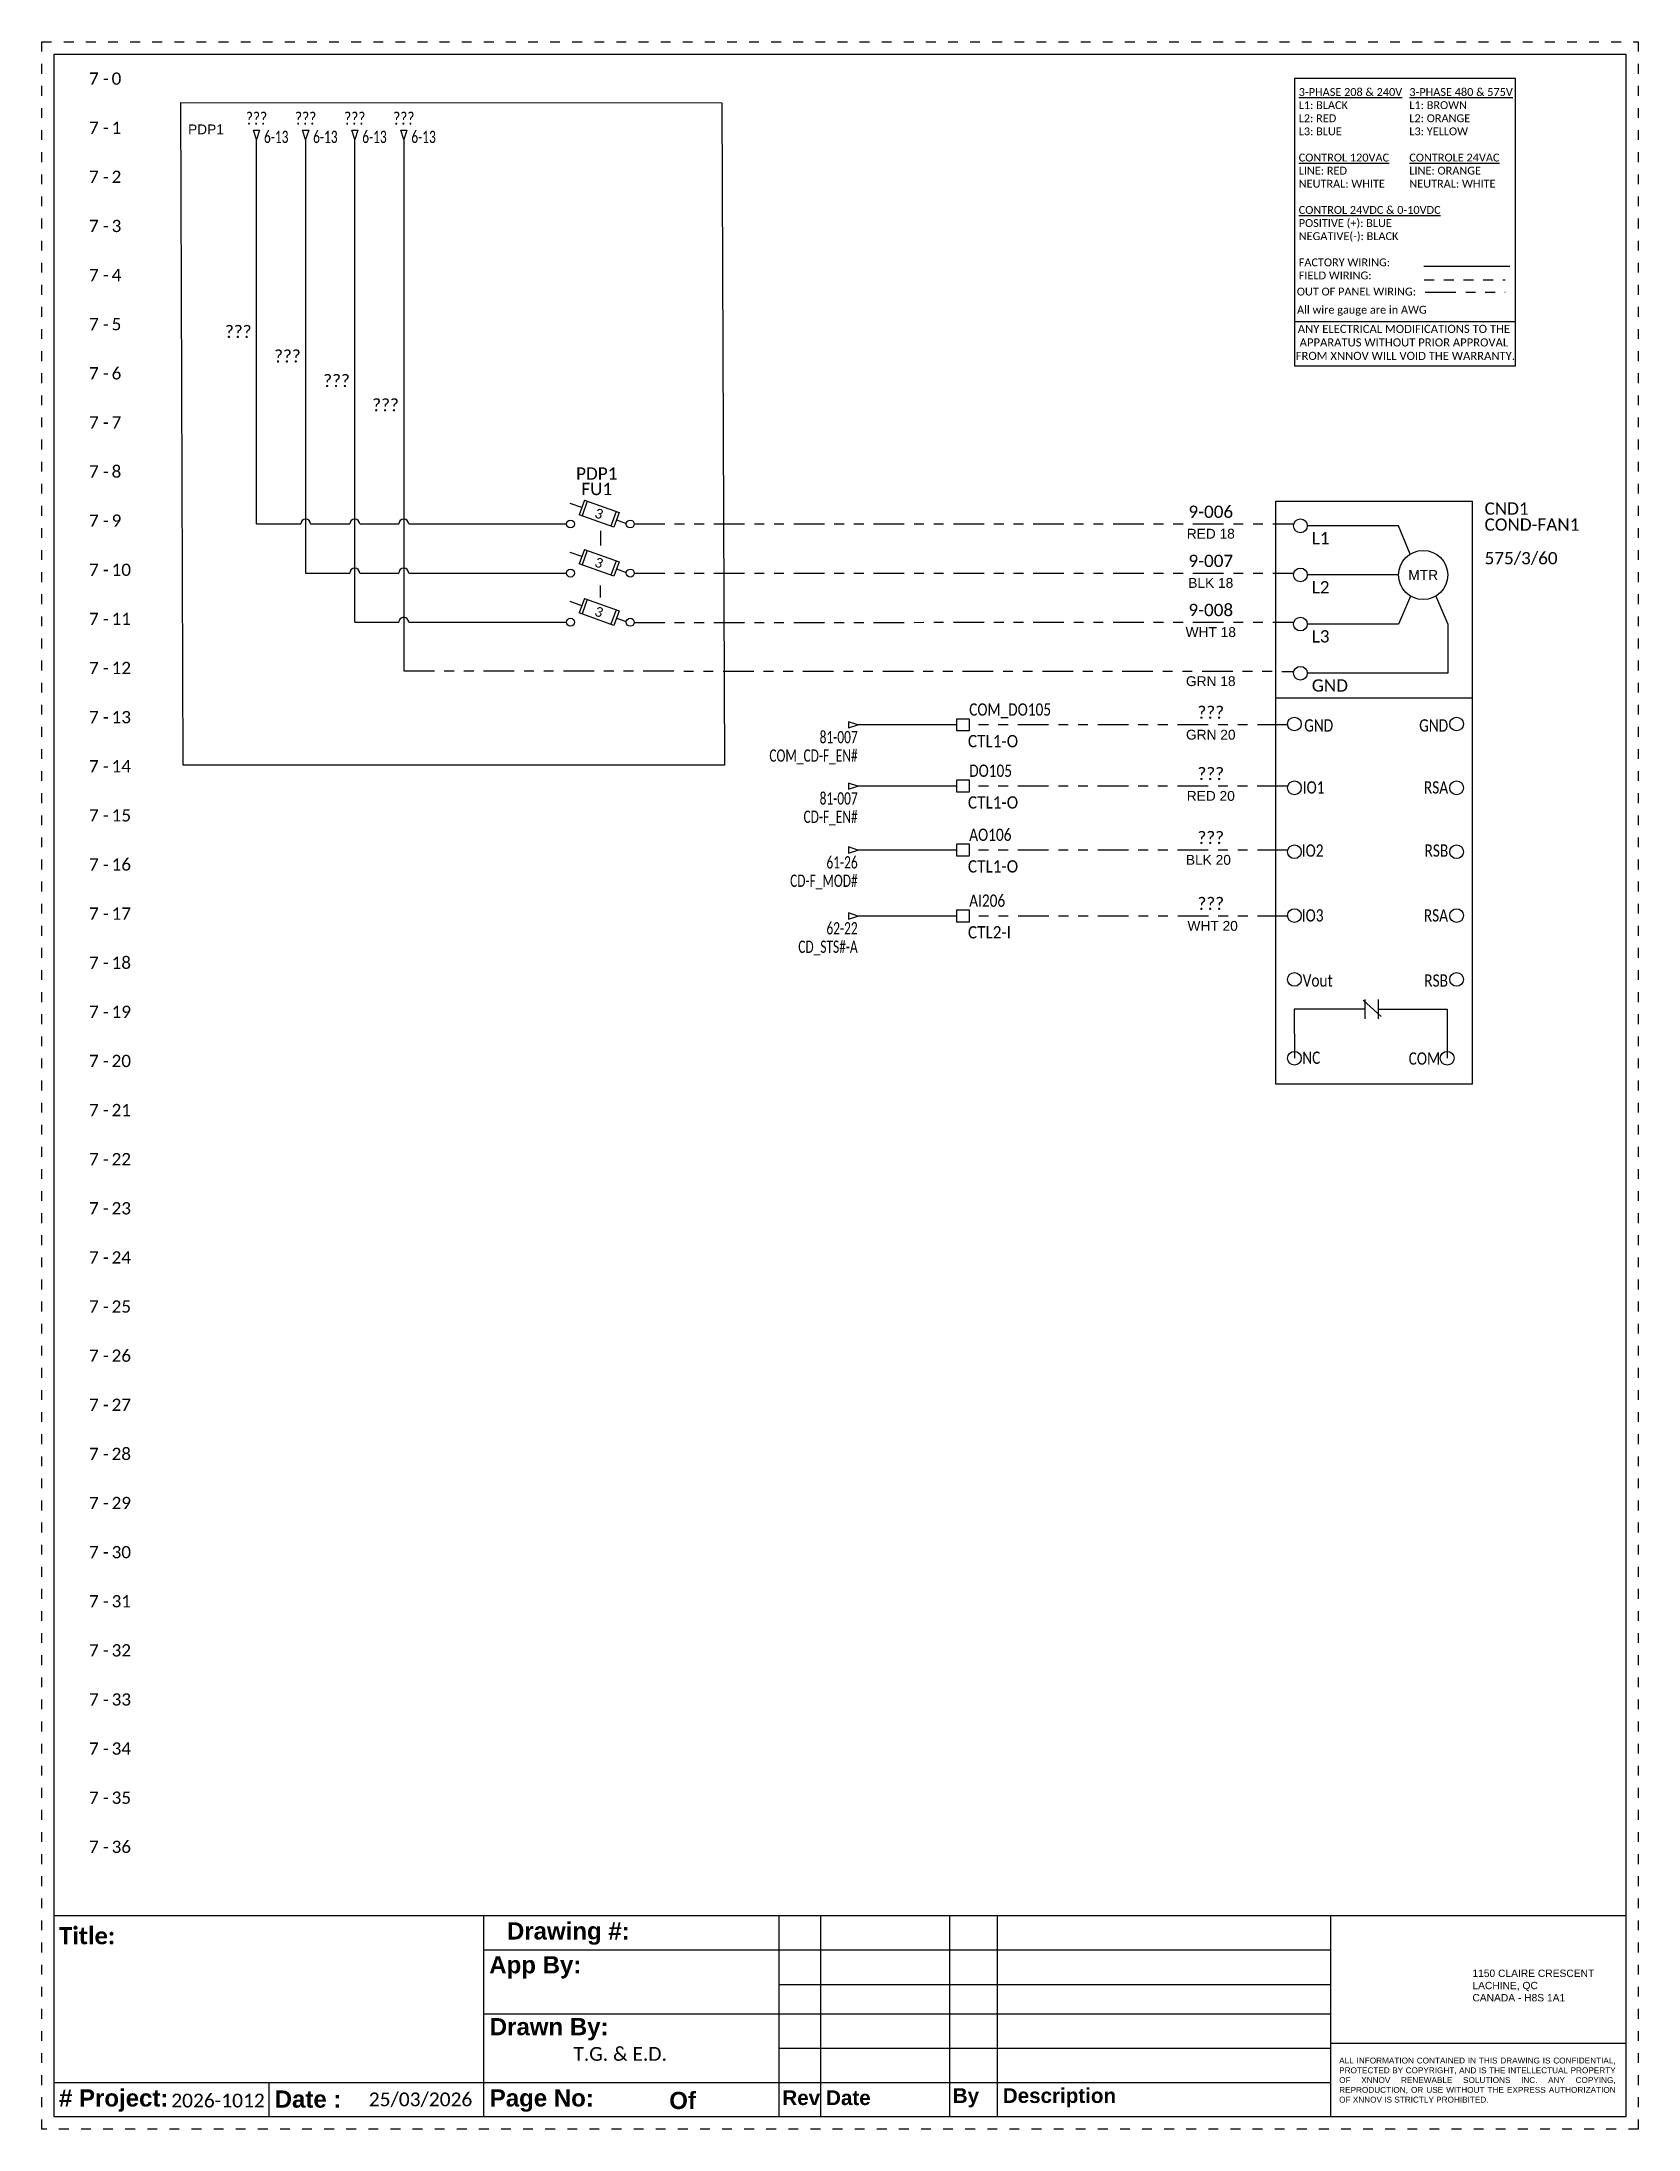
# Model space of a CAD drawing. Header units: inches. Extents: x 0 to 216, y 0 to 294.
# Drawn here: x -0.13 to 16.12, y -0.13 to 21.12 of the extents above; entities outside this region: 4.
import ezdxf
from ezdxf.enums import TextEntityAlignment as Align

# ---------------------------------------------------------------- set-up
doc = ezdxf.new("R2010")
doc.units = ezdxf.units.IN
doc.header["$MEASUREMENT"] = 0
for name, pattern in [('Caddy_Solid', [0]), ('DASHED2', [0.375, 0.25, -0.125]), ('DOT2', [0.125, 0, -0.125]), ('PHANTOM2', [1.25, 0.625, -0.125, 0.125, -0.125, 0.125, -0.125])]:
    doc.linetypes.add(name, pattern=pattern)
for name, color, linetype in [('BLK_18', 251, 'Continuous'), ('BLK_20', 250, 'Continuous'), ('BLU_18', 5, 'Continuous'), ('BRN_8', 46, 'Continuous'), ('DESC', 7, 'Continuous'), ('GRN_14', 76, 'Continuous'), ('GRN_20', 76, 'Continuous'), ('LINK', 9, 'Continuous'), ('LOC', 8, 'Continuous'), ('MISC', 7, 'Continuous'), ('ORG_8', 30, 'Continuous'), ('RAIL', 7, 'Continuous'), ('RED_18', 1, 'Continuous'), ('RED_20', 1, 'Continuous'), ('SYMS', 7, 'Continuous'), ('TAGFIXED', 7, 'Continuous'), ('TAGS', 150, 'Continuous'), ('TERMS', 123, 'Continuous'), ('wht_18', 7, 'Continuous'), ('WHT_20', 7, 'Continuous'), ('WIRENO', 72, 'Continuous'), ('WIREREF_DEST', 52, 'Continuous'), ('XREF', 7, 'Continuous'), ('YEL_8', 2, 'Continuous')]:
    doc.layers.add(name, color=color, linetype=linetype)
doc.layers.add('TITLEBLOCK_FRAME', color=7, linetype='DOT2', plot=False)
doc.styles.get("Standard").update_dxf_attribs({"font": 'arial.ttf'})
doc.styles.add('WD', font='calibri.ttf')

msp = doc.modelspace()

# ---------------------------------------------------------------- texts
for s, p in [('L1', (2, 290)), ('N', (212, 290))]:
    msp.add_text(s, height=4).set_placement(p)
at = {"ltscale": 0.5, "style": 'WD'}
for p in [(0.455, 20.25), (0.455, 19.75), (0.455, 19.25), (0.455, 18.75), (0.455, 18.25), (0.455, 17.75), (0.455, 17.25), (0.455, 16.75), (0.455, 16.25), (0.455, 15.75), (0.455, 15.25), (0.455, 14.75), (0.455, 14.25), (0.455, 13.75), (0.455, 13.25), (0.455, 12.75), (0.455, 12.25), (0.455, 11.75), (0.455, 11.25), (0.455, 10.75), (0.455, 10.25), (0.455, 9.75), (0.455, 9.25), (0.455, 8.75), (0.455, 8.25), (0.455, 7.75), (0.455, 7.25), (0.455, 6.75), (0.455, 6.25), (0.455, 5.75), (0.455, 5.25), (0.455, 4.75), (0.455, 4.25), (0.455, 3.75), (0.455, 3.25), (0.455, 2.75)]:
    msp.add_text('7', height=0.125, dxfattribs=at).set_placement(p, align=Align.MIDDLE_RIGHT)
for p in [(0.527, 20.25), (0.527, 19.75), (0.527, 19.25), (0.527, 18.75), (0.527, 18.25), (0.527, 17.75), (0.527, 17.25), (0.527, 16.75), (0.527, 16.25), (0.527, 15.75), (0.527, 15.25), (0.527, 14.75), (0.527, 14.25), (0.527, 13.75), (0.527, 13.25), (0.527, 12.75), (0.527, 12.25), (0.527, 11.75), (0.527, 11.25), (0.527, 10.75), (0.527, 10.25), (0.527, 9.75), (0.527, 9.25), (0.527, 8.75), (0.527, 8.25), (0.527, 7.75), (0.527, 7.25), (0.527, 6.75), (0.527, 6.25), (0.527, 5.75), (0.527, 5.25), (0.527, 4.75), (0.527, 4.25), (0.527, 3.75), (0.527, 3.25), (0.527, 2.75)]:
    msp.add_text('-', height=0.125, dxfattribs=at).set_placement(p, align=Align.MIDDLE)
for s, p in [('1', (0.586, 20.25)), ('2', (0.586, 19.75)), ('3', (0.586, 19.25)), ('4', (0.586, 18.75)), ('5', (0.586, 18.25)), ('6', (0.586, 17.75)), ('7', (0.586, 17.25)), ('8', (0.586, 16.75)), ('9', (0.586, 16.25)), ('10', (0.586, 15.75)), ('11', (0.586, 15.25)), ('12', (0.586, 14.75)), ('13', (0.586, 14.25)), ('14', (0.586, 13.75)), ('15', (0.586, 13.25)), ('16', (0.586, 12.75)), ('17', (0.586, 12.25)), ('18', (0.586, 11.75)), ('19', (0.586, 11.25)), ('20', (0.586, 10.75)), ('21', (0.586, 10.25)), ('22', (0.586, 9.75)), ('23', (0.586, 9.25)), ('24', (0.586, 8.75)), ('25', (0.586, 8.25)), ('26', (0.586, 7.75)), ('27', (0.586, 7.25)), ('28', (0.586, 6.75)), ('29', (0.586, 6.25)), ('30', (0.586, 5.75)), ('31', (0.586, 5.25)), ('32', (0.586, 4.75)), ('33', (0.586, 4.25)), ('34', (0.586, 3.75)), ('35', (0.586, 3.25)), ('36', (0.586, 2.75))]:
    msp.add_text(s, height=0.125, dxfattribs=at).set_placement(p, align=Align.MIDDLE_LEFT)
at = {"ltscale": 0.5, "insert": (1.364, 20.283), "char_height": 0.1, "attachment_point": 1}
msp.add_mtext_dynamic_manual_height_columns('PDP1', width=0.82397, gutter_width=0.5, heights=[0], dxfattribs=at)
at = {"layer": 'MISC', "char_height": 0.1, "attachment_point": 2}
for s, insert in [('RED 18', (11.774, 16.167)), ('BLK 18', (11.774, 15.666)), ('WHT 18', (11.774, 15.166)), ('GRN 18', (11.774, 14.666)), ('GRN 20', (11.774, 14.121)), ('RED 20', (11.774, 13.498)), ('BLK 20', (11.75, 12.847)), ('WHT 20', (11.793, 12.175))]:
    msp.add_mtext(s, dxfattribs=dict(at, insert=insert))

# ---------------------------------------------------------------- blocks, each defined once
blk = doc.blocks.new('*U9')
at = {"color": 7, "linetype": 'Caddy_Solid', "lineweight": 25}
blk.add_line((-1.185, 1.09), (-0.307, 1.09), dxfattribs=at)
at = {"color": 7, "linetype": 'DASHED2', "lineweight": 25, "ltscale": 0.25}
blk.add_line((-1.179, 0.953), (-0.354, 0.953), dxfattribs=at)
at = {"linetype": 'PHANTOM2', "ltscale": 0.5}
blk.add_line((-1.17, 0.826), (-0.355, 0.826), dxfattribs=at)
blk.add_line((-2.5, 0.528), (-0.25, 0.528))
blk.add_lwpolyline([(-0.25, 3), (-2.5, 3), (-2.5, 0.075), (-0.25, 0.075)], close=True)
at = {"style": 'WD'}
for s, p in [('OUT OF PANEL WIRING:', (-2.476, 0.792)), ('All wire gauge are in AWG', (-2.474, 0.607))]:
    blk.add_text(s, height=0.08, dxfattribs=at).set_placement(p)
for s, heights, insert, char_height, attachment_point in [('{\\L3-PHASE 208 & 240V}\\PL1: BLACK\\PL2: RED\\PL3: BLUE\\P\\P{\\LCONTROL 120VAC}\\PLINE: RED\\PNEUTRAL: WHITE\\P{\\L\\PCONTROL 24VDC & 0-10VDC\\P}POSITIVE (+): BLUE\\PNEGATIVE(-): BLACK\\P\\P\\pxql;FACTORY WIRING:\\PFIELD WIRING:', [1.974], (-2.457, 2.903), 0.08, 1), ('{\\L3-PHASE 480 & 575V}\\PL1: BROWN\\PL2: ORANGE\\PL3: YELLOW\\P\\P{\\LCONTROLE 24VAC}\\PLINE: ORANGE\\PNEUTRAL: WHITE', [0], (-1.331, 2.903), 0.08, 1), ('ANY ELECTRICAL MODIFICATIONS TO THE \\PAPPARATUS WITHOUT PRIOR APPROVAL\\P FROM XNNOV WILL VOID THE WARRANTY.', [0], (-1.386, 0.314), 0.08242, 5)]:
    blk.add_mtext_dynamic_manual_height_columns(s, width=4.81392, gutter_width=1.374, heights=heights, dxfattribs=dict(at, insert=insert, char_height=char_height, attachment_point=attachment_point))
blk = doc.blocks.new('HDS21FL0')
for p, q in [((-0.163, 0.241), (-0.216, 0.094)), ((-0.134, 0.231), (-0.187, 0.084)), ((-0.163, 0.241), (0.19, 0.116)), ((-0.19, 0.168), (-0.307, 0.21)), ((0.137, -0.032), (-0.216, 0.094)), ((0.16, 0.126), (0.108, -0.021)), ((0.19, 0.116), (0.137, -0.032)), ((0.164, 0.042), (0.264, 0.006))]:
    blk.add_line(p, q)
at = {"linetype": 'Continuous'}
for centre in [(-0.304, 0), (0.304, 0)]:
    blk.add_circle(centre, 0.04, dxfattribs=at)
at = {"style": 'WD', "width": 0.7}
for tag, p in [('INST', (-0.031, 0.607)), ('LOC', (-0.031, 0.438))]:
    blk.add_attdef(tag, text='', height=0.125, dxfattribs=at).set_placement(p, align=Align.CENTER)
blk.add_attdef('RATING1', text='', height=0.125, rotation=340.3798, dxfattribs=at).set_placement((-0.013, 0.105), align=Align.MIDDLE_CENTER)
at = {"style": 'WD'}
blk.add_attdef('TAG2', text='', height=0.125, dxfattribs=at).set_placement((-0.031, 0.281), align=Align.CENTER)
for tag, p in [('X2LINK', (0, 0.375)), ('X8LINK', (0, -0.25))]:
    blk.add_attdef(tag, p, '', height=0.01, dxfattribs=at)
for tag, p, height, flags in [('CONTACT', (0.098, 0.24), 0.01, 9), ('FAMILY', (0.098, 0.264), 0.01, 9), ('X4TERM01', (-0.344, 0), 0.0125, 1), ('X1TERM02', (0.344, 0), 0.0125, 1)]:
    blk.add_attdef(tag, p, '', height=height, dxfattribs=dict(at, flags=flags))
at = {"linetype": 'Continuous', "style": 'WD', "flags": 8}
blk.add_attdef('TERM01', text='', height=0.125, dxfattribs=at).set_placement((-0.406, -0.031), align=Align.TOP_RIGHT)
blk.add_attdef('TERM02', text='', height=0.125, dxfattribs=at).set_placement((0.406, -0.031), align=Align.TOP_LEFT)
blk = doc.blocks.new('HA1D2')
blk.add_lwpolyline([(0, 0.094), (0.031, 0.094), (0, 0), (-0.031, 0.094), (0, 0.094)])
at = {"style": 'WD', "width": 0.8, "flags": 8}
blk.add_attdef('WIRENO', text='', height=0.125, dxfattribs=at).set_placement((0, 0.15), align=Align.CENTER)
at = {"style": 'WD', "flags": 1}
for tag, p in [('X8TERM01', (0, 0)), ('SIGCODE', (0.026, 0.066))]:
    blk.add_attdef(tag, p, '', height=0.01, dxfattribs=at)
at = {"style": 'WD', "width": 0.7}
for tag, p in [('XREF', (0.077, -0.037)), ('DESC1', (0.077, -0.206))]:
    blk.add_attdef(tag, p, '', height=0.125, dxfattribs=at)
blk = doc.blocks.new('HDS11FL')
for p, q in [((-0.163, 0.241), (-0.216, 0.094)), ((-0.134, 0.231), (-0.187, 0.084)), ((-0.163, 0.241), (0.19, 0.116)), ((-0.19, 0.168), (-0.307, 0.21)), ((0.137, -0.032), (-0.216, 0.094)), ((0.16, 0.126), (0.108, -0.021)), ((0.19, 0.116), (0.137, -0.032)), ((0.164, 0.042), (0.264, 0.006))]:
    blk.add_line(p, q)
at = {"linetype": 'Continuous'}
for centre in [(-0.304, 0), (0.304, 0)]:
    blk.add_circle(centre, 0.04, dxfattribs=at)
at = {"style": 'WD', "width": 0.7}
for tag, p in [('INST', (-0.031, 0.607)), ('LOC', (-0.031, 0.438))]:
    blk.add_attdef(tag, text='', height=0.125, dxfattribs=at).set_placement(p, align=Align.CENTER)
blk.add_attdef('RATING1', text='', height=0.125, rotation=340.3798, dxfattribs=at).set_placement((-0.013, 0.105), align=Align.MIDDLE_CENTER)
at = {"style": 'WD'}
blk.add_attdef('TAG1', text='', height=0.125, dxfattribs=at).set_placement((-0.031, 0.281), align=Align.CENTER)
for tag, p in [('X2LINK', (0, 0.406)), ('X8LINK', (0, -0.109))]:
    blk.add_attdef(tag, p, '', height=0.01, dxfattribs=at)
at = {"linetype": 'Continuous', "style": 'WD', "flags": 9}
for tag, p in [('ASSYCODE', (0.126, 0.206)), ('MFG', (0.126, 0.228)), ('CAT', (0.126, 0.247))]:
    blk.add_attdef(tag, text='', height=0.01, dxfattribs=at).set_placement(p, align=Align.CENTER)
at = {"style": 'WD'}
for tag, p, height, flags in [('FAMILY', (0.098, 0.264), 0.01, 9), ('X4TERM01', (-0.344, 0), 0.0125, 1), ('CONTACT', (0.098, 0.187), 0.01, 9), ('X1TERM02', (0.344, 0), 0.0125, 1)]:
    blk.add_attdef(tag, p, '', height=height, dxfattribs=dict(at, flags=flags))
at = {"linetype": 'Continuous', "style": 'WD', "flags": 8}
blk.add_attdef('TERM01', text='', height=0.125, dxfattribs=at).set_placement((-0.406, -0.031), align=Align.TOP_RIGHT)
blk.add_attdef('TERM02', text='', height=0.125, dxfattribs=at).set_placement((0.406, -0.031), align=Align.TOP_LEFT)
blk = doc.blocks.new('*U11')
blk.add_circle((0, 0), 0.0699)
blk = doc.blocks.new('*U12')
at = {"color": 0, "linetype": 'ByBlock', "lineweight": -2, "transparency": 16777216}
for p in [(0, 2.6), (0, 1.95), (0, 1.3), (0, 0.65), (0, 0)]:
    blk.add_blockref('*U11', p, dxfattribs=at)
blk = doc.blocks.new('*U13')
blk.add_circle((0, 0), 0.0699)
blk = doc.blocks.new('*U14')
at = {"color": 0, "linetype": 'ByBlock', "lineweight": -2, "transparency": 16777216}
for p in [(0, 2.6), (0, 1.95), (0, 1.3), (0, 0.65), (0, 0)]:
    blk.add_blockref('*U13', p, dxfattribs=at)
blk = doc.blocks.new('HMO1_COND_FAN')
for p, q in [((0.25, 1.75), (-0.68, 1.75)), ((0.25, 0.75), (-0.68, 0.75)), ((-1, 0), (1, 0))]:
    blk.add_line(p, q)
at = {"ltscale": 0.5}
for p, q in [((0.366, 1.461), (0.25, 1.75)), ((0.25, 1.25), (-0.68, 1.25)), ((0.372, 1.035), (0.25, 0.75)), ((0.628, 1.035), (0.75, 0.75)), ((0.75, 0.75), (0.75, 0.25)), ((0.75, 0.25), (-0.68, 0.25)), ((-0.112, -3.078), (0.072, -3.246)), ((-0.089, -3.27), (-0.089, -3.07)), ((0.046, -3.27), (0.046, -3.07)), ((0.046, -3.17), (0.744, -3.17)), ((0.744, -3.17), (0.744, -3.67))]:
    blk.add_line(p, q, dxfattribs=at)
blk.add_lwpolyline([(-1, 2), (1, 2), (1, -3.932), (-1, -3.932)], close=True)
blk.add_lwpolyline([(-0.089, -3.17), (-0.814, -3.17), (-0.811, -3.67)], dxfattribs=at)
for centre, radius in [((-0.75, 1.75), 0.0699), ((0.5, 1.25), 0.25), ((-0.75, 1.25), 0.0699), ((-0.75, 0.75), 0.0699), ((-0.75, 0.25), 0.0699), ((-0.811, -3.67), 0.0699), ((0.744, -3.67), 0.0699)]:
    blk.add_circle(centre, radius)
for name, p in [('*U14', (-0.811, -2.867)), ('*U12', (0.84, -2.867))]:
    blk.add_blockref(name, p)
at = {"insert": (0.5, 1.25), "char_height": 0.1, "attachment_point": 5}
blk.add_mtext_dynamic_manual_height_columns('MTR', width=1, gutter_width=0.5, heights=[0], dxfattribs=at)
at = {"style": 'WD'}
for tag, p in [('CAT', (0, 1.896)), ('XREF', (2.147, 0.09))]:
    blk.add_attdef(tag, text='', height=0.125, dxfattribs=at).set_placement(p, align=Align.MIDDLE)
for tag, flags, p in [('FAMILY', 9, (0.567, 1.834)), ('INST', 1, (1.307, 1.864)), ('ASSYCODE', 9, (0.567, 1.659))]:
    blk.add_attdef(tag, text='', height=0.125, dxfattribs=dict(at, flags=flags)).set_placement(p, align=Align.CENTER)
for tag, p in [('LOC', (1.125, 1.926)), ('TAG1', (1.125, 1.763)), ('TERM01', (-0.634, 1.625)), ('DESC1', (1.125, 1.597)), ('DESC2', (1.125, 1.422)), ('DESC3', (1.125, 1.247)), ('RATING1', (1.125, 1.422)), ('TERM02', (-0.634, 1.125)), ('TERM03', (-0.634, 0.625)), ('TERM04', (-0.634, 0.125))]:
    blk.add_attdef(tag, text='', height=0.125, dxfattribs=at).set_placement(p, align=Align.MIDDLE_LEFT)
at = {"style": 'WD', "flags": 1}
for tag, p, height in [('X4TERM01', (-0.82, 1.75), 0.0125), ('X4TERM02', (-0.82, 1.25), 0.0125), ('X4TERM03', (-0.82, 0.75), 0.0125), ('X4TERM04', (-0.82, 0.25), 0.0125), ('X4TERM18', (-0.875, -0.275), 0.005), ('X1TERM23', (0.875, -0.277), 0.005), ('X4TERM19', (-0.875, -0.923), 0.005), ('X1TERM24', (0.874, -0.919), 0.005), ('X4TERM20', (-0.874, -1.566), 0.005), ('X1TERM25', (0.876, -1.571), 0.005), ('X4TERM21', (-0.873, -2.212), 0.005), ('X1TERM26', (0.874, -2.218), 0.005), ('X4TERM22', (-0.871, -2.878), 0.005), ('X1TERM27', (0.873, -2.869), 0.005), ('X4TERM29', (-0.873, -3.674), 0.005), ('X1TERM28', (0.777, -3.671), 0.005)]:
    blk.add_attdef(tag, p, '', height=height, dxfattribs=at)
blk.add_attdef('MFG', text='', height=0.125, dxfattribs=at).set_placement((0.337, 1.721), align=Align.MIDDLE)
at = {"style": 'WD'}
for tag, p in [('X4TERMDESC01', (-0.627, 1.625)), ('X4TERMDESC02', (-0.627, 1.125)), ('X4TERMDESC03', (-0.627, 0.625)), ('X4TERMDESC04', (-0.627, 0.062))]:
    blk.add_attdef(tag, text='', height=0.125, dxfattribs=at).set_placement(p, align=Align.TOP_LEFT)
at = {"style": 'WD', "flags": 1}
for tag, p in [('RATING2', (1.125, 1.247)), ('RATING3', (1.125, 1.047)), ('RATING4', (1.125, 0.859)), ('RATING5', (1.125, 0.672)), ('RATING6', (1.125, 0.484)), ('RATING7', (1.125, 0.297)), ('RATING8', (1.125, 0.109)), ('RATING9', (1.125, -0.078)), ('RATING10', (1.125, -0.266)), ('RATING11', (1.125, -0.453)), ('RATING12', (1.125, -0.641))]:
    blk.add_attdef(tag, text='', height=0.125, dxfattribs=at).set_placement(p, align=Align.MIDDLE_LEFT)
at = {"style": 'WD', "width": 0.8}
for tag, p in [('TERM18', (-0.711, -0.218)), ('TERM19', (-0.726, -0.849)), ('TERM20', (-0.736, -1.493)), ('TERM21', (-0.736, -2.152)), ('TERM22', (-0.726, -2.816))]:
    blk.add_attdef(tag, text='', height=0.125, dxfattribs=at).set_placement(p, align=Align.TOP_LEFT)
for tag, p in [('TERM23', (0.754, -0.218)), ('TERM24', (0.754, -0.849)), ('TERM25', (0.755, -1.493)), ('TERM26', (0.753, -2.152)), ('TERM27', (0.752, -2.816)), ('TERM28', (0.672, -3.61))]:
    blk.add_attdef(tag, text='', height=0.125, dxfattribs=at).set_placement(p, align=Align.TOP_RIGHT)
blk.add_attdef('TERM29', text='', height=0.125, dxfattribs=at).set_placement((-0.731, -3.663), align=Align.MIDDLE_LEFT)
blk = doc.blocks.new('WD_WNH')
at = {"linetype": 'Continuous', "style": 'WD'}
blk.add_attdef('WIRENO', text='', height=0.125, dxfattribs=at).set_placement((0, 0.062), align=Align.CENTER)
at = {"style": 'WD', "flags": 1}
for tag, p in [('W01USER', (0, 0.078)), ('W02USER', (0, 0.07)), ('W03USER', (0, 0.062)), ('W04USER', (0, 0.055)), ('W05USER', (0, 0.047)), ('W06USER', (0, 0.039)), ('W07USER', (0, 0.031)), ('W08USER', (0, 0.023)), ('W09USER', (0, 0.016)), ('W10USER', (0, 0.008))]:
    blk.add_attdef(tag, text='', height=0.005, dxfattribs=at).set_placement(p, align=Align.CENTER)
blk = doc.blocks.new('HA1D3')
blk.add_lwpolyline([(-0.094, 0), (-0.094, -0.031), (0, 0), (-0.094, 0.031), (-0.094, 0)])
at = {"style": 'WD', "width": 0.8, "flags": 8}
blk.add_attdef('WIRENO', text='', height=0.125, dxfattribs=at).set_placement((0, 0.094), align=Align.RIGHT)
at = {"style": 'WD', "flags": 1}
blk.add_attdef('SIGCODE', text='', height=0.01, dxfattribs=at).set_placement((-0.02, 0.047), align=Align.RIGHT)
blk.add_attdef('X1TERM01', (0, 0), '', height=0.01, dxfattribs=at)
at = {"style": 'WD', "width": 0.7}
for tag, p in [('XREF', (0, -0.188)), ('DESC1', (0, -0.375))]:
    blk.add_attdef(tag, text='', height=0.125, dxfattribs=at).set_placement(p, align=Align.RIGHT)
blk = doc.blocks.new('HT0001')
for p, q in [((-0.062, 0.062), (0.062, 0.062)), ((-0.062, -0.062), (-0.062, 0.062)), ((0.062, 0.062), (0.062, -0.062)), ((0.062, -0.062), (-0.062, -0.062))]:
    blk.add_line(p, q)
at = {"style": 'WD'}
for tag, p, width in [('INST', (0.062, 0.42), 0.7), ('LOC', (0.062, 0.25), 0.7), ('DESC1', (0.05, -0.385), 0.8)]:
    blk.add_attdef(tag, p, '', height=0.125, dxfattribs=dict(at, width=width))
at = {"linetype": 'Continuous', "style": 'WD'}
for tag, p, height, width, flags in [('TERM01', (0.062, 0.094), 0.125, 0.8, 8), ('TAGSTRIP', (0.05, -0.229), 0.125, 0.9, 8), ('DESC2', (0.05, -0.541), 0.125, 0.8, 8), ('CAT', (0.213, -0.406), 0.109, 0.8, 1), ('DESC3', (0.05, -0.698), 0.125, 0.8, 8)]:
    blk.add_attdef(tag, p, '', height=height, dxfattribs=dict(at, width=width, flags=flags))
at = {"style": 'WD', "flags": 1}
for tag, p, height in [('X4TERM01', (-0.062, 0), 0.0125), ('X4TERMDESC01', (-0.055, -0.023), 0.025), ('X2TERMDESC01', (-0.006, 0.029), 0.025), ('X2TERM01', (0, 0.062), 0.0125), ('STRIPSEQ', (0, 0), 0.00125), ('X2PIN01', (0.033, 0.084), 0.0125), ('X1TERMDESC01', (0.039, 0.007), 0.025), ('X1TERM01', (0.062, 0), 0.0125), ('X1PIN01', (0.087, 0.016), 0.0125), ('X4PIN01', (-0.114, -0.038), 0.0125), ('LINKTERM', (0, -0.002), 0.00125), ('X8TERMDESC01', (0, -0.054), 0.025), ('X8TERM01', (0, -0.062), 0.0125), ('X8PIN01', (0.026, -0.096), 0.0125)]:
    blk.add_attdef(tag, p, '', height=height, dxfattribs=at)
at = {"linetype": 'Continuous', "style": 'WD', "width": 0.8, "flags": 1}
blk.add_attdef('MFG', text='', height=0.109, dxfattribs=at).set_placement((0.088, -0.406), align=Align.RIGHT)
at = {"style": 'WD', "width": 0.7, "flags": 1}
blk.add_attdef('ASSYCODE', (0.062, -0.281), '', height=0.01, dxfattribs=at)
blk = doc.blocks.new('WD_WNV')
at = {"linetype": 'Continuous', "style": 'WD'}
blk.add_attdef('WIRENO', text='', height=0.125, dxfattribs=at).set_placement((-0.05, 0), align=Align.MIDDLE_RIGHT)
at = {"style": 'WD', "flags": 1}
for tag, p in [('W01USER', (-0.062, 0.094)), ('W02USER', (-0.062, 0.086)), ('W03USER', (-0.062, 0.078)), ('W04USER', (-0.062, 0.07)), ('W05USER', (-0.062, 0.062)), ('W06USER', (-0.062, 0.055)), ('W07USER', (-0.062, 0.047)), ('W08USER', (-0.062, 0.039)), ('W09USER', (-0.062, 0.031)), ('W10USER', (-0.062, 0.023))]:
    blk.add_attdef(tag, text='', height=0.005, dxfattribs=at).set_placement(p, align=Align.CENTER)
blk = doc.blocks.new('WD_MLRH7')
at = {"style": 'WD'}
blk.add_attdef('WDCOPY_DASH', text='', height=0.125, dxfattribs=at).set_placement((-0.684, 0), align=Align.MIDDLE)
blk.add_attdef('SHEET', text='', height=0.125, dxfattribs=at).set_placement((-0.756, 0), align=Align.MIDDLE_RIGHT)
blk.add_attdef('RUNGFIRST', text='', height=0.125, dxfattribs=at).set_placement((-0.625, 0), align=Align.MIDDLE_LEFT)
at = {"style": 'WD', "flags": 1}
for tag, p in [('RUNGHORV', (-0.25, -0.127)), ('RUNGDIST', (-0.25, -0.2)), ('RUNGCNT', (-0.25, -0.237)), ('RUNGINC', (-0.25, -0.163)), ('WIRE-START', (-0.25, -0.356)), ('WIREMODE', (-0.25, -0.281)), ('WIRE-GSUF', (-0.25, -0.396)), ('PH3SPACE', (-0.25, -0.437)), ('WIREFMT', (-0.25, -0.321))]:
    blk.add_attdef(tag, text='', height=0.025, dxfattribs=at).set_placement(p, align=Align.RIGHT)
blk = doc.blocks.new('*U18')
at = {"color": 5}
for p, q in [((0, 21), (16, 21)), ((0, 0), (0, 21)), ((16, 21), (16, 0)), ((0, 2.05), (16, 2.05)), ((4.372, 2.05), (4.372, 0)), ((7.376, 2.05), (7.376, 0)), ((7.8, 2.05), (7.8, 0)), ((9.113, 2.05), (9.113, 0)), ((9.599, 2.05), (9.599, 0)), ((9.599, 2.05), (9.599, 0)), ((12.992, 2.05), (12.992, 0)), ((4.372, 1.7), (12.992, 1.7)), ((7.376, 1.35), (12.992, 1.35)), ((4.372, 1.05), (12.992, 1.05)), ((7.376, 0.7), (12.992, 0.7)), ((12.992, 0.75), (16, 0.75)), ((0, 0.35), (12.992, 0.35)), ((2.186, 0.35), (2.186, 0)), ((16, 0), (0, 0))]:
    blk.add_line(p, q, dxfattribs=at)
at = {"layer": 'TITLEBLOCK_FRAME'}
blk.add_lwpolyline([(-0.125, 21.125), (16.125, 21.125), (16.125, -0.125), (-0.125, -0.125)], close=True, dxfattribs=at)
blk.add_lwpolyline([(-0.125, 21.125), (16.125, 21.125), (16.125, -0.125), (-0.125, -0.125)], close=True, dxfattribs=at)
at = {"color": 7, "char_height": 0.175, "style": 'WD'}
for s, width, gutter_width, heights, insert, attachment_point in [('{\\fCalibri|b1|i0|c0|p34;Title:}', 4.49877, 1.75, [0], (0.052, 1.933), 1), ('\\pxi-3,l4,t4;{\\fArial|b1|i0|c0|p34;Drawing #:}', 2.99404, 4.083, [0], (4.435, 1.867), 4), ('{\\fArial|b1|i0|c0|p34;App By:}', 4.49661, 1.749, [0], (4.43, 1.523), 4), ('{\\fArial|b1|i0|c0|p34;Drawn By:}', 2.16756, 1.749, [0.131], (4.435, 0.893), 4), ('{\\fArial|b1|i0|c0|p34;# Project:}', 1.25184, 1.749, [0], (0.05, 0.167), 4), ('{\\fArial|b1|i0|c0|p34;Date :}', 2.18747, 1.749, [0], (2.246, 0.181), 4), ('{\\fArial|b1|i0|c0|p34;Page No:}', 4.49661, 1.749, [0], (4.435, 0.167), 4), ('{\\fArial|b1|i0|c0|p34;Of}', 4.49661, 1.749, [0], (6.262, 0.167), 4)]:
    blk.add_mtext_dynamic_manual_height_columns(s, width=width, gutter_width=gutter_width, heights=heights, dxfattribs=dict(at, insert=insert, attachment_point=attachment_point))
for s, width, gutter_width, insert, char_height, attachment_point in [('1150 CLAIRE CRESCENT\\PLACHINE, QC \\PCANADA - H8S 1A1', 1.56147, 0.995, (14.437, 1.5), 0.07464, 1), ('\\pxqj;ALL INFORMATION CONTAINED IN THIS DRAWING IS CONFIDENTIAL, PROTECTED BY COPYRIGHT, AND IS THE INTELLECTUAL PROPERTY OF XNNOV RENEWABLE SOLUTIONS INC. ANY COPYING, REPRODUCTION, OR USE WITHOUT THE EXPRESS AUTHORIZATION OF XNNOV IS STRICTLY PROHIBITED.', 2.80577, 0.597, (13.081, 0.375), 0.059714, 4)]:
    blk.add_mtext_dynamic_manual_height_columns(s, width=width, gutter_width=gutter_width, heights=[0], dxfattribs=dict(insert=insert, char_height=char_height, attachment_point=attachment_point))
at = {"color": 7, "char_height": 0.15, "attachment_point": 4}
for s, width, insert in [('{\\fArial|b1|i0|c0|p34;Rev}', 0.34979, (7.413, 0.195)), ('{\\fArial|b1|i0|c0|p34; Date}', 0.58778, (7.8, 0.195)), ('{\\fArial|b1|i0|c0|p34;By}', 0.36928, (9.148, 0.195)), ('{\\fArial|b1|i0|c0|p34; Description}', 1.60793, (9.599, 0.195))]:
    blk.add_mtext_dynamic_manual_height_columns(s, width=width, gutter_width=1.749, heights=[0], dxfattribs=dict(at, insert=insert))
at = {"color": 7, "style": 'WD', "flags": 4}
for tag, p in [('N5', (7.597, 1.925)), ('N4', (7.597, 1.575)), ('N3', (7.597, 1.225)), ('N2', (7.597, 0.925)), ('N1', (7.597, 0.575)), ('PAGENO', (5.883, 0.167)), ('SHEETMAX', (6.824, 0.157))]:
    blk.add_attdef(tag, text='', height=0.14, dxfattribs=at).set_placement(p, align=Align.MIDDLE_CENTER)
for tag, height, p in [('DATE5', 0.14, (7.854, 1.925)), ('PAR5', 0.14, (9.104, 1.925)), ('DESCRIPTION5', 0.14, (9.661, 1.925)), ('TITLE1', 0.175, (0.091, 1.57)), ('DATE4', 0.14, (7.854, 1.575)), ('PAR4', 0.14, (9.104, 1.575)), ('DESCRIPTION4', 0.14, (9.661, 1.575)), ('TITLE2', 0.175, (0.091, 1.306)), ('AP.PAR', 0.14, (5.526, 1.365)), ('DATE3', 0.14, (7.854, 1.225)), ('PAR3', 0.14, (9.104, 1.225)), ('DESCRIPTION3', 0.14, (9.661, 1.225)), ('TITLE3', 0.175, (0.091, 1.041)), ('DATE2', 0.14, (7.854, 0.925)), ('PAR2', 0.14, (9.104, 0.925)), ('DESCRIPTION2', 0.14, (9.661, 0.925)), ('DESS.PAR', 0.14, (5.286, 0.642)), ('DATE1', 0.14, (7.854, 0.575)), ('PAR1', 0.14, (9.109, 0.575)), ('DESCRIPTION1', 0.14, (9.645, 0.575)), ('PRJCT', 0.14, (1.193, 0.167)), ('DATE', 0.14, (3.204, 0.179))]:
    blk.add_attdef(tag, text='', height=height, dxfattribs=at).set_placement(p, align=Align.MIDDLE_LEFT)

# ---------------------------------------------------------------- linework, layer by layer
at = {"color": 8, "ltscale": 0.5}
msp.add_lwpolyline([(1.289, 20.505), (6.798, 20.502), (6.825, 13.76), (1.316, 13.76)], close=True, dxfattribs=at)
at = {"layer": 'BLK_18', "linetype": 'PHANTOM2', "ltscale": 0.5}
msp.add_line((5.904, 15.715), (12.616, 15.716), dxfattribs=at)
at = {"layer": 'BLK_20', "linetype": 'PHANTOM2', "ltscale": 0.5}
msp.add_line((12.561, 12.897), (9.315, 12.897), dxfattribs=at)
at = {"layer": 'BLU_18', "ltscale": 0.5}
msp.add_line((9.19, 12.225), (8.18, 12.225), dxfattribs=at)
at = {"layer": 'BRN_8', "ltscale": 0.5}
for p, q in [((2.061, 16.216), (2.061, 20.131)), ((2.061, 16.216), (2.511, 16.216)), ((2.611, 16.216), (3.011, 16.216)), ((3.111, 16.216), (3.51, 16.216)), ((3.61, 16.216), (5.217, 16.216))]:
    msp.add_line(p, q, dxfattribs=at)
for centre in [(2.561, 16.216), (3.061, 16.216), (3.56, 16.216)]:
    msp.add_arc(centre, 0.05, 0, 180, dxfattribs=at)
at = {"layer": 'GRN_14', "ltscale": 0.5}
msp.add_line((3.56, 20.131), (3.56, 14.721), dxfattribs=at)
at = {"layer": 'GRN_14', "linetype": 'PHANTOM2', "ltscale": 0.5}
msp.add_line((3.56, 14.721), (12.616, 14.716), dxfattribs=at)
at = {"layer": 'GRN_20', "ltscale": 0.5}
msp.add_line((9.19, 14.171), (8.18, 14.171), dxfattribs=at)
at = {"layer": 'GRN_20', "linetype": 'PHANTOM2', "ltscale": 0.5}
msp.add_line((12.561, 14.171), (9.315, 14.171), dxfattribs=at)
at = {"layer": 'LINK'}
for points in [[(5.561, 16.148), (5.561, 15.998)], [(5.561, 15.466), (5.561, 15.591)]]:
    msp.add_lwpolyline(points, dxfattribs=at)
at = {"layer": 'ORG_8', "ltscale": 0.5}
for p, q in [((2.561, 20.131), (2.561, 15.716)), ((2.561, 15.716), (3.011, 15.716)), ((3.111, 15.716), (3.51, 15.716)), ((3.61, 15.716), (5.217, 15.716))]:
    msp.add_line(p, q, dxfattribs=at)
for centre in [(3.061, 15.716), (3.56, 15.716)]:
    msp.add_arc(centre, 0.05, 0, 180, dxfattribs=at)
at = {"layer": 'RAIL', "lineweight": 50}
for p, q in [((10, 290), (10, 270)), ((210, 290), (210, 270))]:
    msp.add_line(p, q, dxfattribs=at)
at = {"layer": 'RED_18', "linetype": 'PHANTOM2', "ltscale": 0.5}
msp.add_line((5.904, 16.217), (12.616, 16.216), dxfattribs=at)
at = {"layer": 'RED_18', "ltscale": 0.5}
msp.add_line((9.19, 12.897), (8.18, 12.897), dxfattribs=at)
at = {"layer": 'RED_20', "ltscale": 0.5}
msp.add_line((9.19, 13.548), (8.18, 13.548), dxfattribs=at)
at = {"layer": 'RED_20', "linetype": 'PHANTOM2', "ltscale": 0.5}
msp.add_line((12.56, 13.548), (9.315, 13.548), dxfattribs=at)
at = {"layer": 'wht_18', "linetype": 'PHANTOM2', "ltscale": 0.5}
msp.add_line((5.904, 15.214), (12.616, 15.216), dxfattribs=at)
at = {"layer": 'WHT_20', "linetype": 'PHANTOM2', "ltscale": 0.5}
msp.add_line((12.563, 12.225), (9.315, 12.225), dxfattribs=at)
at = {"layer": 'YEL_8', "ltscale": 0.5}
msp.add_line((3.061, 15.216), (3.061, 20.131), dxfattribs=at)
at = {"layer": 'YEL_8'}
for p, q in [((3.061, 15.216), (3.51, 15.216)), ((3.61, 15.216), (5.217, 15.216))]:
    msp.add_line(p, q, dxfattribs=at)
msp.add_arc((3.56, 15.216), 0.05, 0, 180, dxfattribs=at)

# ---------------------------------------------------------------- block references
at = {"ltscale": 0.5}
ref = msp.add_blockref('*U18', (0, 0), dxfattribs=at)
ref.add_attrib('PRJCT', '2026-1012', dxfattribs={"color": 7, "height": 0.14, "style": 'WD'}).set_placement((1.193, 0.167), align=Align.MIDDLE_LEFT)
ref.add_attrib('DATE', '25/03/2026', dxfattribs={"color": 7, "height": 0.14, "style": 'WD'}).set_placement((3.204, 0.179), align=Align.MIDDLE_LEFT)
ref.add_attrib('DESS.PAR', 'T.G. & E.D.', dxfattribs={"color": 7, "height": 0.14, "style": 'WD'}).set_placement((5.286, 0.642), align=Align.MIDDLE_LEFT)
msp.add_blockref('WD_MLRH7', (1.211, 20.75), dxfattribs=at).add_auto_attribs({'RUNGFIRST': '0', 'SHEET': '7', 'WDCOPY_DASH': '-'})
msp.add_blockref('*U9', (15.126, 17.75))
at = {"layer": 'SYMS', "ltscale": 0.5}
ref = msp.add_blockref('HA1D2', (2.061, 20.131), dxfattribs=at)
ref.add_attrib('WIRENO', '???', dxfattribs={"layer": 'WIREREF_DEST', "height": 0.125, "style": 'WD', "width": 0.8, "flags": 8}).set_placement((2.061, 20.281), align=Align.CENTER)
ref.add_attrib('XREF', '6-13', (2.137, 20.094), dxfattribs={"layer": 'XREF', "height": 0.125, "style": 'WD', "width": 0.7})
ref = msp.add_blockref('HA1D2', (2.561, 20.131), dxfattribs=at)
ref.add_attrib('WIRENO', '???', dxfattribs={"layer": 'WIREREF_DEST', "height": 0.125, "style": 'WD', "width": 0.8, "flags": 8}).set_placement((2.561, 20.281), align=Align.CENTER)
ref.add_attrib('XREF', '6-13', (2.637, 20.094), dxfattribs={"layer": 'XREF', "height": 0.125, "style": 'WD', "width": 0.7})
ref = msp.add_blockref('HA1D2', (3.061, 20.131), dxfattribs=at)
ref.add_attrib('WIRENO', '???', dxfattribs={"layer": 'WIREREF_DEST', "height": 0.125, "style": 'WD', "width": 0.8, "flags": 8}).set_placement((3.061, 20.281), align=Align.CENTER)
ref.add_attrib('XREF', '6-13', (3.137, 20.094), dxfattribs={"layer": 'XREF', "height": 0.125, "style": 'WD', "width": 0.7})
ref = msp.add_blockref('HA1D2', (3.56, 20.131), dxfattribs=at)
ref.add_attrib('WIRENO', '???', dxfattribs={"layer": 'WIREREF_DEST', "height": 0.125, "style": 'WD', "width": 0.8, "flags": 8}).set_placement((3.56, 20.281), align=Align.CENTER)
ref.add_attrib('XREF', '6-13', (3.637, 20.094), dxfattribs={"layer": 'XREF', "height": 0.125, "style": 'WD', "width": 0.7})
at = {"layer": 'SYMS'}
ref = msp.add_blockref('HDS11FL', (5.561, 16.216), dxfattribs=at)
ref.add_attrib('RATING1', '3', dxfattribs={"layer": 'MISC', "height": 0.1, "rotation": 340.3798, "style": 'WD'}).set_placement((5.547, 16.321), align=Align.MIDDLE_CENTER)
ref.add_attrib('LOC', 'PDP1', dxfattribs={"layer": 'LOC', "height": 0.125, "style": 'WD'}).set_placement((5.524, 16.667), align=Align.CENTER)
ref.add_attrib('TAG1F', 'FU1', dxfattribs={"layer": 'TAGFIXED', "height": 0.125, "style": 'WD'}).set_placement((5.524, 16.51), align=Align.CENTER)
at = {"layer": 'SYMS', "ltscale": 0.5}
ref = msp.add_blockref('HMO1_COND_FAN', (13.436, 14.447), dxfattribs=at)
ref.add_attrib('LOC', 'CND1', dxfattribs={"layer": 'LOC', "height": 0.125, "style": 'WD'}).set_placement((14.561, 16.373), align=Align.MIDDLE_LEFT)
ref.add_attrib('TAG1F', 'COND-FAN1', dxfattribs={"layer": 'TAGFIXED', "height": 0.125, "style": 'WD'}).set_placement((14.561, 16.21), align=Align.MIDDLE_LEFT)
ref.add_attrib('TERM01', 'L1', dxfattribs={"layer": 'TERMS', "height": 0.125, "style": 'WD'}).set_placement((12.802, 16.072), align=Align.MIDDLE_LEFT)
ref.add_attrib('TERM02', 'L2', dxfattribs={"layer": 'TERMS', "height": 0.125, "style": 'WD'}).set_placement((12.802, 15.572), align=Align.MIDDLE_LEFT)
ref.add_attrib('TERM03', 'L3', dxfattribs={"layer": 'TERMS', "height": 0.125, "style": 'WD'}).set_placement((12.802, 15.072), align=Align.MIDDLE_LEFT)
ref.add_attrib('TERM04', 'GND', dxfattribs={"layer": 'TERMS', "height": 0.125, "style": 'WD'}).set_placement((12.802, 14.572), align=Align.MIDDLE_LEFT)
ref.add_attrib('RATING1', '575/3/60', dxfattribs={"layer": 'MISC', "height": 0.125, "style": 'WD'}).set_placement((14.561, 15.868), align=Align.MIDDLE_LEFT)
ref.add_attrib('TERM18', 'GND', dxfattribs={"layer": 'TERMS', "height": 0.125, "style": 'WD', "width": 0.8}).set_placement((12.725, 14.228), align=Align.TOP_LEFT)
ref.add_attrib('TERM19', 'IO1', dxfattribs={"layer": 'TERMS', "height": 0.125, "style": 'WD', "width": 0.8}).set_placement((12.71, 13.597), align=Align.TOP_LEFT)
ref.add_attrib('TERM20', 'IO2', dxfattribs={"layer": 'TERMS', "height": 0.125, "style": 'WD', "width": 0.8}).set_placement((12.7, 12.954), align=Align.TOP_LEFT)
ref.add_attrib('TERM21', 'IO3', dxfattribs={"layer": 'TERMS', "height": 0.125, "style": 'WD', "width": 0.8}).set_placement((12.7, 12.294), align=Align.TOP_LEFT)
ref.add_attrib('TERM22', 'Vout', dxfattribs={"layer": 'TERMS', "height": 0.125, "style": 'WD', "width": 0.8}).set_placement((12.71, 11.631), align=Align.TOP_LEFT)
ref.add_attrib('TERM23', 'GND', dxfattribs={"layer": 'TERMS', "height": 0.125, "style": 'WD', "width": 0.8}).set_placement((14.19, 14.228), align=Align.TOP_RIGHT)
ref.add_attrib('TERM24', 'RSA', dxfattribs={"layer": 'TERMS', "height": 0.125, "style": 'WD', "width": 0.8}).set_placement((14.19, 13.597), align=Align.TOP_RIGHT)
ref.add_attrib('TERM25', 'RSB', dxfattribs={"layer": 'TERMS', "height": 0.125, "style": 'WD', "width": 0.8}).set_placement((14.191, 12.954), align=Align.TOP_RIGHT)
ref.add_attrib('TERM26', 'RSA', dxfattribs={"layer": 'TERMS', "height": 0.125, "style": 'WD', "width": 0.8}).set_placement((14.189, 12.294), align=Align.TOP_RIGHT)
ref.add_attrib('TERM27', 'RSB', dxfattribs={"layer": 'TERMS', "height": 0.125, "style": 'WD', "width": 0.8}).set_placement((14.188, 11.631), align=Align.TOP_RIGHT)
ref.add_attrib('TERM28', 'COM', dxfattribs={"layer": 'TERMS', "height": 0.125, "style": 'WD', "width": 0.8}).set_placement((14.108, 10.837), align=Align.TOP_RIGHT)
ref.add_attrib('TERM29', 'NC', dxfattribs={"layer": 'TERMS', "height": 0.125, "style": 'WD', "width": 0.8}).set_placement((12.705, 10.783), align=Align.MIDDLE_LEFT)
at = {"layer": 'SYMS'}
ref = msp.add_blockref('HDS21FL0', (5.561, 15.716), dxfattribs=at)
ref.add_attrib('RATING1', '3', dxfattribs={"layer": 'MISC', "height": 0.1, "rotation": 340.3798, "style": 'WD'}).set_placement((5.547, 15.821), align=Align.MIDDLE_CENTER)
ref = msp.add_blockref('HDS21FL0', (5.561, 15.216), dxfattribs=at)
ref.add_attrib('RATING1', '3', dxfattribs={"layer": 'MISC', "height": 0.1, "rotation": 340.3798, "style": 'WD'}).set_placement((5.547, 15.321), align=Align.MIDDLE_CENTER)
at = {"layer": 'SYMS', "ltscale": 0.5}
ref = msp.add_blockref('HT0001', (9.252, 14.171), dxfattribs=at)
ref.add_attrib('TERM01', 'COM_DO105', (9.315, 14.265), dxfattribs={"layer": 'TERMS', "linetype": 'Continuous', "height": 0.125, "style": 'WD', "width": 0.8, "flags": 8})
ref.add_attrib('TAGSTRIP', 'CTL1-O', (9.302, 13.943), dxfattribs={"layer": 'TAGS', "linetype": 'Continuous', "height": 0.125, "style": 'WD', "width": 0.9, "flags": 8})
ref = msp.add_blockref('HA1D3', (8.18, 14.171), dxfattribs=at)
ref.add_attrib('DESC1', 'COM_CD-F_EN#', dxfattribs={"layer": 'DESC', "height": 0.125, "style": 'WD', "width": 0.7}).set_placement((8.18, 13.796), align=Align.RIGHT)
ref.add_attrib('XREF', '81-007', dxfattribs={"layer": 'XREF', "height": 0.125, "style": 'WD', "width": 0.7}).set_placement((8.18, 13.984), align=Align.RIGHT)
ref = msp.add_blockref('HT0001', (9.252, 13.548), dxfattribs=at)
ref.add_attrib('TERM01', 'DO105', (9.315, 13.642), dxfattribs={"layer": 'TERMS', "linetype": 'Continuous', "height": 0.125, "style": 'WD', "width": 0.8, "flags": 8})
ref.add_attrib('TAGSTRIP', 'CTL1-O', (9.302, 13.319), dxfattribs={"layer": 'TAGS', "linetype": 'Continuous', "height": 0.125, "style": 'WD', "width": 0.9, "flags": 8})
ref = msp.add_blockref('HA1D3', (8.18, 13.548), dxfattribs=at)
ref.add_attrib('DESC1', 'CD-F_EN#', dxfattribs={"layer": 'DESC', "height": 0.125, "style": 'WD', "width": 0.7}).set_placement((8.18, 13.173), align=Align.RIGHT)
ref.add_attrib('XREF', '81-007', dxfattribs={"layer": 'XREF', "height": 0.125, "style": 'WD', "width": 0.7}).set_placement((8.18, 13.36), align=Align.RIGHT)
ref = msp.add_blockref('HT0001', (9.252, 12.897), dxfattribs=at)
ref.add_attrib('TERM01', 'AO106', (9.315, 12.99), dxfattribs={"layer": 'TERMS', "linetype": 'Continuous', "height": 0.125, "style": 'WD', "width": 0.8, "flags": 8})
ref.add_attrib('TAGSTRIP', 'CTL1-O', (9.302, 12.668), dxfattribs={"layer": 'TAGS', "linetype": 'Continuous', "height": 0.125, "style": 'WD', "width": 0.9, "flags": 8})
ref = msp.add_blockref('HA1D3', (8.18, 12.897), dxfattribs=at)
ref.add_attrib('DESC1', 'CD-F_MOD#', dxfattribs={"layer": 'DESC', "height": 0.125, "style": 'WD', "width": 0.7}).set_placement((8.18, 12.522), align=Align.RIGHT)
ref.add_attrib('XREF', '61-26', dxfattribs={"layer": 'XREF', "height": 0.125, "style": 'WD', "width": 0.7}).set_placement((8.18, 12.709), align=Align.RIGHT)
ref = msp.add_blockref('HT0001', (9.252, 12.225), dxfattribs=at)
ref.add_attrib('TERM01', 'AI206', (9.315, 12.319), dxfattribs={"layer": 'TERMS', "linetype": 'Continuous', "height": 0.125, "style": 'WD', "width": 0.8, "flags": 8})
ref.add_attrib('TAGSTRIP', 'CTL2-I', (9.302, 11.997), dxfattribs={"layer": 'TAGS', "linetype": 'Continuous', "height": 0.125, "style": 'WD', "width": 0.9, "flags": 8})
ref = msp.add_blockref('HA1D3', (8.18, 12.225), dxfattribs=at)
ref.add_attrib('DESC1', 'CD_STS#-A', dxfattribs={"layer": 'DESC', "height": 0.125, "style": 'WD', "width": 0.7}).set_placement((8.18, 11.85), align=Align.RIGHT)
ref.add_attrib('XREF', '62-22', dxfattribs={"layer": 'XREF', "height": 0.125, "style": 'WD', "width": 0.7}).set_placement((8.18, 12.038), align=Align.RIGHT)
at = {"layer": 'WIRENO', "ltscale": 0.5}
ref = msp.add_blockref('WD_WNV', (2.061, 18.173), dxfattribs=at)
ref.add_attrib('WIRENO', '???', dxfattribs={"linetype": 'Continuous', "height": 0.125, "style": 'WD'}).set_placement((2.011, 18.173), align=Align.MIDDLE_RIGHT)
ref = msp.add_blockref('WD_WNV', (2.561, 17.923), dxfattribs=at)
ref.add_attrib('WIRENO', '???', dxfattribs={"linetype": 'Continuous', "height": 0.125, "style": 'WD'}).set_placement((2.511, 17.923), align=Align.MIDDLE_RIGHT)
ref = msp.add_blockref('WD_WNV', (3.061, 17.673), dxfattribs=at)
ref.add_attrib('WIRENO', '???', dxfattribs={"linetype": 'Continuous', "height": 0.125, "style": 'WD'}).set_placement((3.011, 17.673), align=Align.MIDDLE_RIGHT)
ref = msp.add_blockref('WD_WNV', (3.56, 17.426), dxfattribs=at)
ref.add_attrib('WIRENO', '???', dxfattribs={"linetype": 'Continuous', "height": 0.125, "style": 'WD'}).set_placement((3.51, 17.426), align=Align.MIDDLE_RIGHT)
at = {"layer": 'WIRENO', "color": 9}
ref = msp.add_blockref('WD_WNH', (11.774, 16.216), dxfattribs=at)
ref.add_attrib('WIRENO', '9-006', dxfattribs={"linetype": 'Continuous', "height": 0.125, "style": 'WD'}).set_placement((11.774, 16.278), align=Align.CENTER)
ref = msp.add_blockref('WD_WNH', (11.774, 15.716), dxfattribs=at)
ref.add_attrib('WIRENO', '9-007', dxfattribs={"linetype": 'Continuous', "height": 0.125, "style": 'WD'}).set_placement((11.774, 15.778), align=Align.CENTER)
ref = msp.add_blockref('WD_WNH', (11.774, 15.215), dxfattribs=at)
ref.add_attrib('WIRENO', '9-008', dxfattribs={"linetype": 'Continuous', "height": 0.125, "style": 'WD'}).set_placement((11.774, 15.278), align=Align.CENTER)
ref = msp.add_blockref('WD_WNH', (11.774, 14.171), dxfattribs=at)
ref.add_attrib('WIRENO', '???', dxfattribs={"linetype": 'Continuous', "height": 0.125, "style": 'WD'}).set_placement((11.774, 14.234), align=Align.CENTER)
ref = msp.add_blockref('WD_WNH', (11.774, 13.548), dxfattribs=at)
ref.add_attrib('WIRENO', '???', dxfattribs={"linetype": 'Continuous', "height": 0.125, "style": 'WD'}).set_placement((11.774, 13.61), align=Align.CENTER)
ref = msp.add_blockref('WD_WNH', (11.774, 12.897), dxfattribs=at)
ref.add_attrib('WIRENO', '???', dxfattribs={"linetype": 'Continuous', "height": 0.125, "style": 'WD'}).set_placement((11.774, 12.959), align=Align.CENTER)
ref = msp.add_blockref('WD_WNH', (11.774, 12.225), dxfattribs=at)
ref.add_attrib('WIRENO', '???', dxfattribs={"linetype": 'Continuous', "height": 0.125, "style": 'WD'}).set_placement((11.774, 12.288), align=Align.CENTER)

msp.set_redraw_order([(e.dxf.handle, doc.entitydb.next_handle()) for e in msp.query("TEXT MTEXT ATTDEF DIMENSION ARC_DIMENSION")])  # texts and dimensions are drawn at this point

doc.saveas('drawing.dxf')
